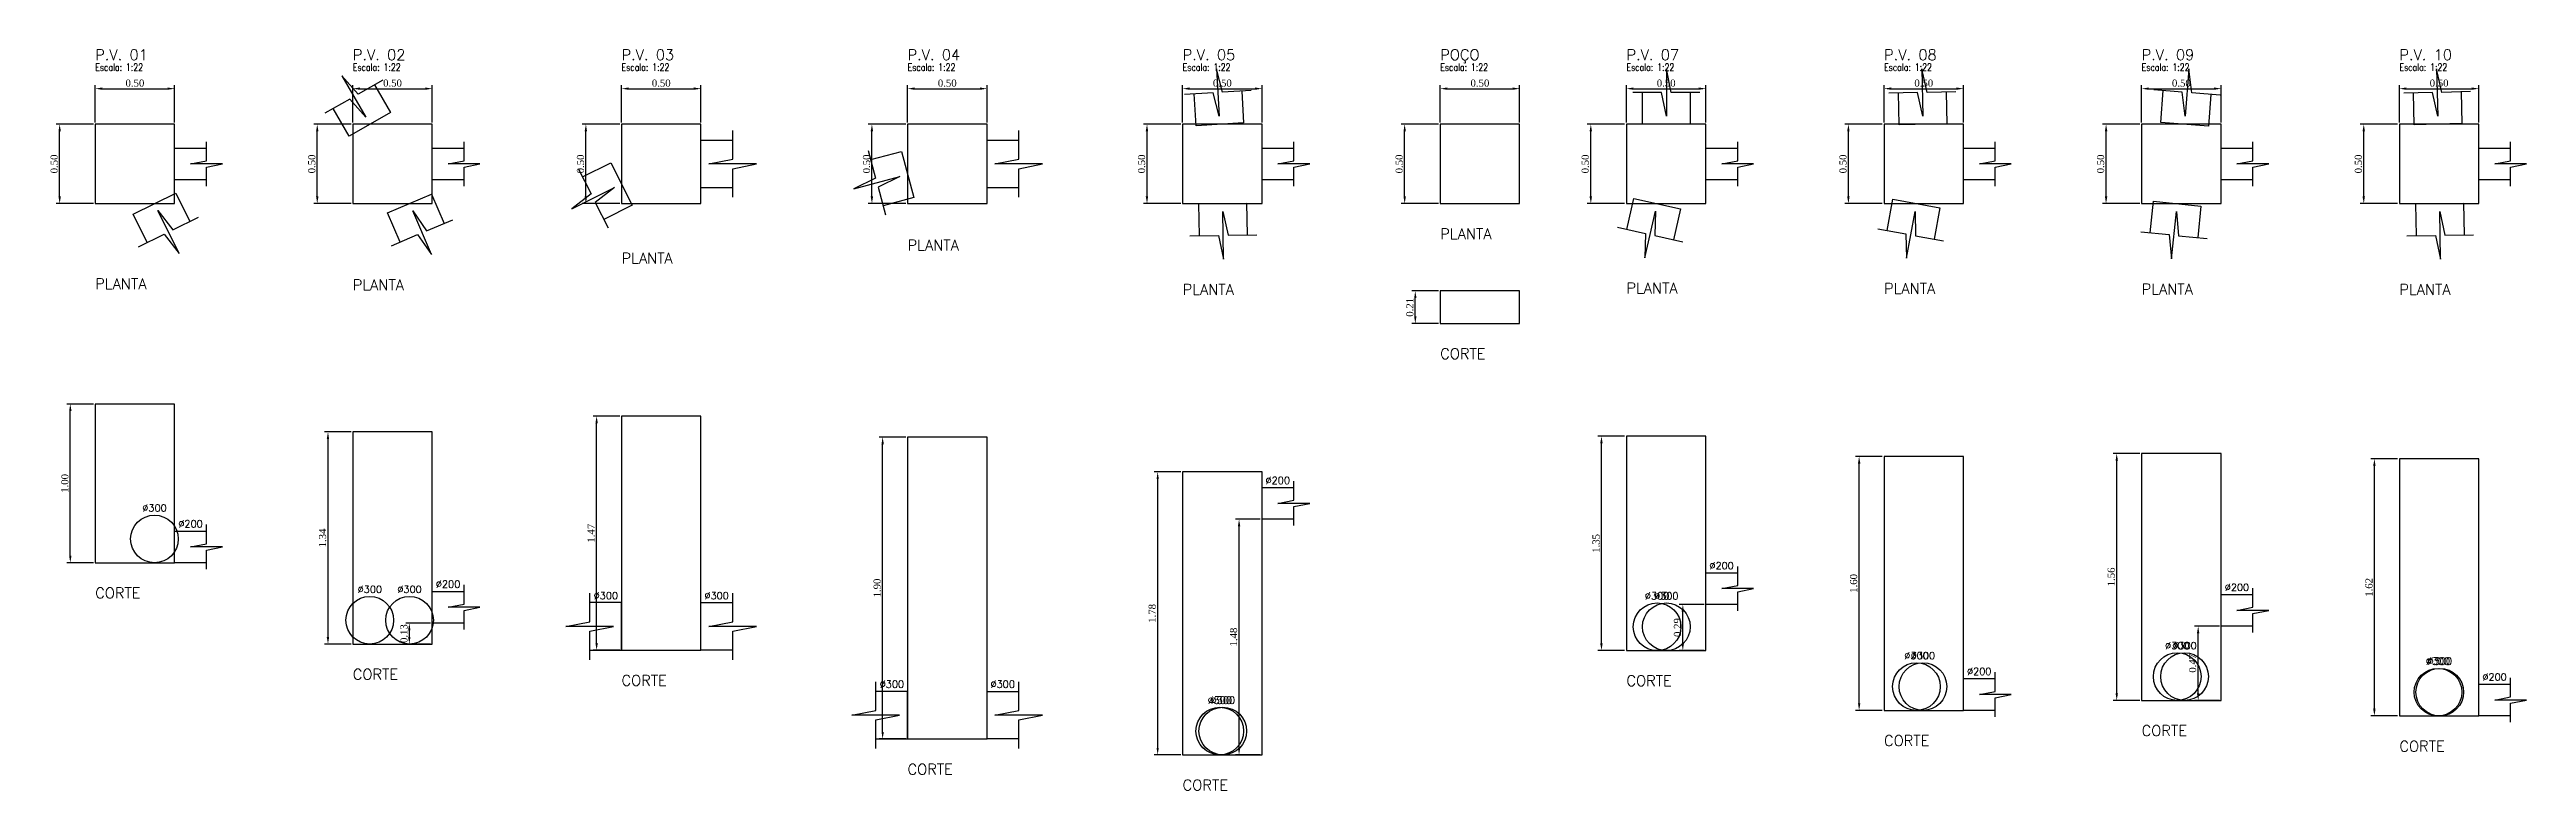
# Model space of a CAD drawing. Extents: x -44 to 14114764, y -20 to 289527804.
# Drawn here: x 359037.35 to 359052.94, y 7353496.41 to 7353501.08 of the extents above; entities that cross this region are included whole.
import ezdxf
from ezdxf.enums import TextEntityAlignment as Align

# ---------------------------------------------------------------- set-up
doc = ezdxf.new("R2010")
doc.units = 0
doc.header["$PDMODE"] = 3
doc.header["$PDSIZE"] = 0.1
for name, color, linetype in [('DETALHE_POCO_COT', 8, 'Continuous'), ('DETALHE_POCO_FOR', 7, 'Continuous'), ('DETALHE_POCO_TIT', 5, 'Continuous'), ('DETALHE_POCO_TUB', 4, 'Continuous'), ('DETALHE_POCO_TXT', 7, 'Continuous')]:
    doc.layers.add(name, color=color, linetype=linetype)
doc.styles.add('ROMANS', font='ROMANS.shx', dxfattribs={"height": 2})
doc.styles.get("Standard").update_dxf_attribs({"font": 'times.ttf'})
doc.dimstyles.new('ISO-25', dxfattribs={"dimtxt": 2.5, "dimasz": 2.5, "dimexe": 1.25, "dimexo": 0.625, "dimtad": 1, "dimtxsty": 'Standard', "dimcen": 2.5, "dimadec": 0, "dimazin": 0, "dimtfac": 1, "dimtmove": 0, "dimatfit": 3, "dimfxl": 1, "dimarcsym": 0})

msp = doc.modelspace()

# ---------------------------------------------------------------- texts
at = {"layer": 'DETALHE_POCO_TIT', "linetype": 'Continuous', "style": 'ROMANS'}
for s, p in [('P.V. 01', (359037.636, 7353501.013)), ('P.V. 02', (359039.257, 7353501.013)), ('P.V. 03', (359040.948, 7353501.013)), ('P.V. 04', (359042.748, 7353501.013)), ('P.V. 05', (359044.479, 7353501.013)), ('POÇO', (359046.1, 7353501.013)), ('P.V. 07', (359047.272, 7353501.013)), ('P.V. 08', (359048.893, 7353501.013)), ('P.V. 09', (359050.514, 7353501.013)), ('P.V. 10', (359052.136, 7353501.013)), ('PLANTA', (359046.1, 7353499.885)), ('PLANTA', (359040.948, 7353499.732)), ('PLANTA', (359042.748, 7353499.814)), ('PLANTA', (359037.636, 7353499.571)), ('PLANTA', (359039.257, 7353499.563)), ('PLANTA', (359044.479, 7353499.535)), ('PLANTA', (359047.272, 7353499.544)), ('PLANTA', (359048.893, 7353499.541)), ('PLANTA', (359050.514, 7353499.537)), ('PLANTA', (359052.136, 7353499.535)), ('CORTE', (359046.1, 7353499.13)), ('CORTE', (359037.636, 7353497.623)), ('CORTE', (359039.257, 7353497.111)), ('CORTE', (359040.948, 7353497.072)), ('CORTE', (359047.272, 7353497.07)), ('CORTE', (359050.514, 7353496.756)), ('CORTE', (359048.893, 7353496.693)), ('CORTE', (359052.136, 7353496.658)), ('CORTE', (359042.748, 7353496.513)), ('CORTE', (359044.479, 7353496.413))]:
    msp.add_text(s, height=0.0672, dxfattribs=at).set_placement(p)
at = {"layer": 'DETALHE_POCO_TXT', "linetype": 'Continuous', "style": 'ROMANS', "width": 0.8}
for p in [(359037.636, 7353500.946), (359039.257, 7353500.946), (359040.948, 7353500.946), (359042.748, 7353500.946), (359044.479, 7353500.946), (359046.1, 7353500.946), (359047.272, 7353500.946), (359048.893, 7353500.946), (359050.514, 7353500.946), (359052.136, 7353500.946)]:
    msp.add_text('Escala: 1:22', height=0.04481, dxfattribs=at).set_placement(p)
at = {"layer": 'DETALHE_POCO_TXT', "linetype": 'Continuous', "style": 'ROMANS'}
for s, p in [('%%C200', (359045.001, 7353498.343)), ('%%C200', (359038.159, 7353498.07)), ('%%C200', (359047.794, 7353497.806)), ('%%C200', (359039.78, 7353497.69)), ('%%C300', (359041.47, 7353497.618)), ('%%C200', (359051.037, 7353497.67)), ('%%C200', (359049.415, 7353497.14)), ('%%C200', (359052.658, 7353497.105)), ('%%C300', (359043.27, 7353497.06))]:
    msp.add_text(s, height=0.0448, dxfattribs=at).set_placement(p)
for p in [(359038.009, 7353498.17), (359039.364, 7353497.657), (359039.614, 7353497.657), (359047.465, 7353497.616), (359047.523, 7353497.616), (359050.738, 7353497.302), (359050.784, 7353497.302), (359049.097, 7353497.24), (359049.138, 7353497.24), (359052.379, 7353497.205), (359052.39, 7353497.205), (359044.713, 7353496.959), (359044.732, 7353496.959)]:
    msp.add_text('%%C300', height=0.0448, dxfattribs=at).set_placement(p, align=Align.CENTER)
for p in [(359040.926, 7353497.618), (359042.726, 7353497.06)]:
    msp.add_text('%%C300', height=0.0448, dxfattribs=at).set_placement(p, align=Align.RIGHT)

# ---------------------------------------------------------------- blocks, each defined once
blk = doc.blocks.new('*D15')
at = {"layer": 'Defpoints', "color": 0, "transparency": 16777216}
for p in [(359038.136, 7353500.833), (359037.636, 7353500.609), (359038.136, 7353500.609)]:
    blk.add_point(p, dxfattribs=at)
at = {"layer": 'DETALHE_POCO_COT', "color": 0, "lineweight": -2, "transparency": 16777216}
for p, q in [((359037.636, 7353500.621), (359037.636, 7353500.856)), ((359037.681, 7353500.833), (359038.091, 7353500.833)), ((359038.136, 7353500.621), (359038.136, 7353500.856))]:
    blk.add_line(p, q, dxfattribs=at)
at = {"layer": 'DETALHE_POCO_COT', "color": 0, "transparency": 16777216}
for points in [[(359037.681, 7353500.841), (359037.681, 7353500.826), (359037.636, 7353500.833)], [(359038.091, 7353500.841), (359038.091, 7353500.826), (359038.136, 7353500.833)]]:
    blk.add_solid(points, dxfattribs=at)
at = {"layer": 'DETALHE_POCO_COT', "color": 0, "transparency": 16777216, "insert": (359037.886, 7353500.868), "char_height": 0.0448, "attachment_point": 5}
blk.add_mtext('0.50', dxfattribs=at)
blk = doc.blocks.new('*D16')
at = {"layer": 'Defpoints', "color": 0, "transparency": 16777216}
for p in [(359037.412, 7353500.609), (359037.636, 7353500.609), (359037.636, 7353500.109)]:
    blk.add_point(p, dxfattribs=at)
at = {"layer": 'DETALHE_POCO_COT', "color": 0, "lineweight": -2, "transparency": 16777216}
for p, q in [((359037.625, 7353500.609), (359037.39, 7353500.609)), ((359037.412, 7353500.154), (359037.412, 7353500.565)), ((359037.625, 7353500.109), (359037.39, 7353500.109))]:
    blk.add_line(p, q, dxfattribs=at)
at = {"layer": 'DETALHE_POCO_COT', "color": 0, "transparency": 16777216}
for points in [[(359037.405, 7353500.565), (359037.42, 7353500.565), (359037.412, 7353500.609)], [(359037.405, 7353500.154), (359037.42, 7353500.154), (359037.412, 7353500.109)]]:
    blk.add_solid(points, dxfattribs=at)
at = {"layer": 'DETALHE_POCO_COT', "color": 0, "transparency": 16777216, "insert": (359037.378, 7353500.359), "char_height": 0.0448, "attachment_point": 5, "rotation": 90}
blk.add_mtext('0.50', dxfattribs=at)
blk = doc.blocks.new('*D17')
at = {"layer": 'Defpoints', "color": 0, "transparency": 16777216}
for p in [(359037.479, 7353498.847), (359037.636, 7353498.847), (359037.636, 7353497.847)]:
    blk.add_point(p, dxfattribs=at)
at = {"layer": 'DETALHE_POCO_COT', "color": 0, "lineweight": -2, "transparency": 16777216}
for p, q in [((359037.625, 7353498.847), (359037.457, 7353498.847)), ((359037.479, 7353497.892), (359037.479, 7353498.803)), ((359037.625, 7353497.847), (359037.457, 7353497.847))]:
    blk.add_line(p, q, dxfattribs=at)
at = {"layer": 'DETALHE_POCO_COT', "color": 0, "transparency": 16777216}
for points in [[(359037.472, 7353498.803), (359037.487, 7353498.803), (359037.479, 7353498.847)], [(359037.472, 7353497.892), (359037.487, 7353497.892), (359037.479, 7353497.847)]]:
    blk.add_solid(points, dxfattribs=at)
at = {"layer": 'DETALHE_POCO_COT', "color": 0, "transparency": 16777216, "insert": (359037.445, 7353498.347), "char_height": 0.0448, "attachment_point": 5, "rotation": 90}
blk.add_mtext('1.00', dxfattribs=at)
blk = doc.blocks.new('*D18')
at = {"layer": 'Defpoints', "color": 0, "transparency": 16777216}
for p in [(359039.757, 7353500.833), (359039.257, 7353500.609), (359039.757, 7353500.609)]:
    blk.add_point(p, dxfattribs=at)
at = {"layer": 'DETALHE_POCO_COT', "color": 0, "lineweight": -2, "transparency": 16777216}
for p, q in [((359039.257, 7353500.621), (359039.257, 7353500.856)), ((359039.302, 7353500.833), (359039.713, 7353500.833)), ((359039.757, 7353500.621), (359039.757, 7353500.856))]:
    blk.add_line(p, q, dxfattribs=at)
at = {"layer": 'DETALHE_POCO_COT', "color": 0, "transparency": 16777216}
for points in [[(359039.302, 7353500.841), (359039.302, 7353500.826), (359039.257, 7353500.833)], [(359039.713, 7353500.841), (359039.713, 7353500.826), (359039.757, 7353500.833)]]:
    blk.add_solid(points, dxfattribs=at)
at = {"layer": 'DETALHE_POCO_COT', "color": 0, "transparency": 16777216, "insert": (359039.507, 7353500.868), "char_height": 0.0448, "attachment_point": 5}
blk.add_mtext('0.50', dxfattribs=at)
blk = doc.blocks.new('*D19')
at = {"layer": 'Defpoints', "color": 0, "transparency": 16777216}
for p in [(359039.033, 7353500.609), (359039.257, 7353500.609), (359039.257, 7353500.109)]:
    blk.add_point(p, dxfattribs=at)
at = {"layer": 'DETALHE_POCO_COT', "color": 0, "lineweight": -2, "transparency": 16777216}
for p, q in [((359039.246, 7353500.609), (359039.011, 7353500.609)), ((359039.033, 7353500.154), (359039.033, 7353500.565)), ((359039.246, 7353500.109), (359039.011, 7353500.109))]:
    blk.add_line(p, q, dxfattribs=at)
at = {"layer": 'DETALHE_POCO_COT', "color": 0, "transparency": 16777216}
for points in [[(359039.026, 7353500.565), (359039.041, 7353500.565), (359039.033, 7353500.609)], [(359039.026, 7353500.154), (359039.041, 7353500.154), (359039.033, 7353500.109)]]:
    blk.add_solid(points, dxfattribs=at)
at = {"layer": 'DETALHE_POCO_COT', "color": 0, "transparency": 16777216, "insert": (359038.999, 7353500.359), "char_height": 0.0448, "attachment_point": 5, "rotation": 90}
blk.add_mtext('0.50', dxfattribs=at)
blk = doc.blocks.new('*D20')
at = {"layer": 'Defpoints', "color": 0, "transparency": 16777216}
for p in [(359039.101, 7353498.671), (359039.257, 7353498.671), (359039.257, 7353497.335)]:
    blk.add_point(p, dxfattribs=at)
at = {"layer": 'DETALHE_POCO_COT', "color": 0, "lineweight": -2, "transparency": 16777216}
for p, q in [((359039.246, 7353498.671), (359039.078, 7353498.671)), ((359039.101, 7353497.379), (359039.101, 7353498.626)), ((359039.246, 7353497.335), (359039.078, 7353497.335))]:
    blk.add_line(p, q, dxfattribs=at)
at = {"layer": 'DETALHE_POCO_COT', "color": 0, "transparency": 16777216}
for points in [[(359039.093, 7353498.626), (359039.108, 7353498.626), (359039.101, 7353498.671)], [(359039.093, 7353497.379), (359039.108, 7353497.379), (359039.101, 7353497.335)]]:
    blk.add_solid(points, dxfattribs=at)
at = {"layer": 'DETALHE_POCO_COT', "color": 0, "transparency": 16777216, "insert": (359039.067, 7353498.003), "char_height": 0.0448, "attachment_point": 5, "rotation": 90}
blk.add_mtext('1.34', dxfattribs=at)
blk = doc.blocks.new('*D21')
at = {"layer": 'Defpoints', "color": 0, "transparency": 16777216}
for p in [(359039.613, 7353497.467), (359039.757, 7353497.467), (359039.757, 7353497.335)]:
    blk.add_point(p, dxfattribs=at)
at = {"layer": 'DETALHE_POCO_COT', "color": 0, "lineweight": -2, "transparency": 16777216}
for p, q in [((359039.746, 7353497.467), (359039.59, 7353497.467)), ((359039.746, 7353497.335), (359039.59, 7353497.335)), ((359039.613, 7353497.379), (359039.613, 7353497.422))]:
    blk.add_line(p, q, dxfattribs=at)
at = {"layer": 'DETALHE_POCO_COT', "color": 0, "transparency": 16777216}
for points in [[(359039.605, 7353497.422), (359039.62, 7353497.422), (359039.613, 7353497.467)], [(359039.605, 7353497.379), (359039.62, 7353497.379), (359039.613, 7353497.335)]]:
    blk.add_solid(points, dxfattribs=at)
at = {"layer": 'DETALHE_POCO_COT', "color": 0, "transparency": 16777216, "insert": (359039.579, 7353497.401), "char_height": 0.0448, "attachment_point": 5, "rotation": 90}
blk.add_mtext('0.13', dxfattribs=at)
blk = doc.blocks.new('*D22')
at = {"layer": 'Defpoints', "color": 0, "transparency": 16777216}
for p in [(359041.448, 7353500.833), (359040.948, 7353500.609), (359041.448, 7353500.609)]:
    blk.add_point(p, dxfattribs=at)
at = {"layer": 'DETALHE_POCO_COT', "color": 0, "lineweight": -2, "transparency": 16777216}
for p, q in [((359040.948, 7353500.621), (359040.948, 7353500.856)), ((359040.993, 7353500.833), (359041.403, 7353500.833)), ((359041.448, 7353500.621), (359041.448, 7353500.856))]:
    blk.add_line(p, q, dxfattribs=at)
at = {"layer": 'DETALHE_POCO_COT', "color": 0, "transparency": 16777216}
for points in [[(359040.993, 7353500.841), (359040.993, 7353500.826), (359040.948, 7353500.833)], [(359041.403, 7353500.841), (359041.403, 7353500.826), (359041.448, 7353500.833)]]:
    blk.add_solid(points, dxfattribs=at)
at = {"layer": 'DETALHE_POCO_COT', "color": 0, "transparency": 16777216, "insert": (359041.198, 7353500.868), "char_height": 0.0448, "attachment_point": 5}
blk.add_mtext('0.50', dxfattribs=at)
blk = doc.blocks.new('*D23')
at = {"layer": 'Defpoints', "color": 0, "transparency": 16777216}
for p in [(359040.724, 7353500.609), (359040.948, 7353500.609), (359040.948, 7353500.109)]:
    blk.add_point(p, dxfattribs=at)
at = {"layer": 'DETALHE_POCO_COT', "color": 0, "lineweight": -2, "transparency": 16777216}
for p, q in [((359040.937, 7353500.609), (359040.701, 7353500.609)), ((359040.724, 7353500.154), (359040.724, 7353500.565)), ((359040.937, 7353500.109), (359040.701, 7353500.109))]:
    blk.add_line(p, q, dxfattribs=at)
at = {"layer": 'DETALHE_POCO_COT', "color": 0, "transparency": 16777216}
for points in [[(359040.716, 7353500.565), (359040.731, 7353500.565), (359040.724, 7353500.609)], [(359040.716, 7353500.154), (359040.731, 7353500.154), (359040.724, 7353500.109)]]:
    blk.add_solid(points, dxfattribs=at)
at = {"layer": 'DETALHE_POCO_COT', "color": 0, "transparency": 16777216, "insert": (359040.69, 7353500.359), "char_height": 0.0448, "attachment_point": 5, "rotation": 90}
blk.add_mtext('0.50', dxfattribs=at)
blk = doc.blocks.new('*D24')
at = {"layer": 'Defpoints', "color": 0, "transparency": 16777216}
for p in [(359040.791, 7353498.771), (359040.948, 7353498.771), (359040.948, 7353497.296)]:
    blk.add_point(p, dxfattribs=at)
at = {"layer": 'DETALHE_POCO_COT', "color": 0, "lineweight": -2, "transparency": 16777216}
for p, q in [((359040.937, 7353498.771), (359040.769, 7353498.771)), ((359040.791, 7353497.341), (359040.791, 7353498.726)), ((359040.937, 7353497.296), (359040.769, 7353497.296))]:
    blk.add_line(p, q, dxfattribs=at)
at = {"layer": 'DETALHE_POCO_COT', "color": 0, "transparency": 16777216}
for points in [[(359040.784, 7353498.726), (359040.799, 7353498.726), (359040.791, 7353498.771)], [(359040.784, 7353497.341), (359040.799, 7353497.341), (359040.791, 7353497.296)]]:
    blk.add_solid(points, dxfattribs=at)
at = {"layer": 'DETALHE_POCO_COT', "color": 0, "transparency": 16777216, "insert": (359040.757, 7353498.033), "char_height": 0.0448, "attachment_point": 5, "rotation": 90}
blk.add_mtext('1.47', dxfattribs=at)
blk = doc.blocks.new('*D25')
at = {"layer": 'Defpoints', "color": 0, "transparency": 16777216}
for p in [(359043.248, 7353500.833), (359042.748, 7353500.609), (359043.248, 7353500.609)]:
    blk.add_point(p, dxfattribs=at)
at = {"layer": 'DETALHE_POCO_COT', "color": 0, "lineweight": -2, "transparency": 16777216}
for p, q in [((359042.748, 7353500.621), (359042.748, 7353500.856)), ((359042.793, 7353500.833), (359043.203, 7353500.833)), ((359043.248, 7353500.621), (359043.248, 7353500.856))]:
    blk.add_line(p, q, dxfattribs=at)
at = {"layer": 'DETALHE_POCO_COT', "color": 0, "transparency": 16777216}
for points in [[(359042.793, 7353500.841), (359042.793, 7353500.826), (359042.748, 7353500.833)], [(359043.203, 7353500.841), (359043.203, 7353500.826), (359043.248, 7353500.833)]]:
    blk.add_solid(points, dxfattribs=at)
at = {"layer": 'DETALHE_POCO_COT', "color": 0, "transparency": 16777216, "insert": (359042.998, 7353500.868), "char_height": 0.0448, "attachment_point": 5}
blk.add_mtext('0.50', dxfattribs=at)
blk = doc.blocks.new('*D26')
at = {"layer": 'Defpoints', "color": 0, "transparency": 16777216}
for p in [(359042.524, 7353500.609), (359042.748, 7353500.609), (359042.748, 7353500.109)]:
    blk.add_point(p, dxfattribs=at)
at = {"layer": 'DETALHE_POCO_COT', "color": 0, "lineweight": -2, "transparency": 16777216}
for p, q in [((359042.737, 7353500.609), (359042.501, 7353500.609)), ((359042.524, 7353500.154), (359042.524, 7353500.565)), ((359042.737, 7353500.109), (359042.501, 7353500.109))]:
    blk.add_line(p, q, dxfattribs=at)
at = {"layer": 'DETALHE_POCO_COT', "color": 0, "transparency": 16777216}
for points in [[(359042.516, 7353500.565), (359042.531, 7353500.565), (359042.524, 7353500.609)], [(359042.516, 7353500.154), (359042.531, 7353500.154), (359042.524, 7353500.109)]]:
    blk.add_solid(points, dxfattribs=at)
at = {"layer": 'DETALHE_POCO_COT', "color": 0, "transparency": 16777216, "insert": (359042.49, 7353500.359), "char_height": 0.0448, "attachment_point": 5, "rotation": 90}
blk.add_mtext('0.50', dxfattribs=at)
blk = doc.blocks.new('*D27')
at = {"layer": 'Defpoints', "color": 0, "transparency": 16777216}
for p in [(359042.591, 7353498.639), (359042.748, 7353498.639), (359042.748, 7353496.737)]:
    blk.add_point(p, dxfattribs=at)
at = {"layer": 'DETALHE_POCO_COT', "color": 0, "lineweight": -2, "transparency": 16777216}
for p, q in [((359042.737, 7353498.639), (359042.569, 7353498.639)), ((359042.591, 7353496.782), (359042.591, 7353498.594)), ((359042.737, 7353496.737), (359042.569, 7353496.737))]:
    blk.add_line(p, q, dxfattribs=at)
at = {"layer": 'DETALHE_POCO_COT', "color": 0, "transparency": 16777216}
for points in [[(359042.584, 7353498.594), (359042.599, 7353498.594), (359042.591, 7353498.639)], [(359042.584, 7353496.782), (359042.599, 7353496.782), (359042.591, 7353496.737)]]:
    blk.add_solid(points, dxfattribs=at)
at = {"layer": 'DETALHE_POCO_COT', "color": 0, "transparency": 16777216, "insert": (359042.557, 7353497.688), "char_height": 0.0448, "attachment_point": 5, "rotation": 90}
blk.add_mtext('1.90', dxfattribs=at)
blk = doc.blocks.new('*D28')
at = {"layer": 'Defpoints', "color": 0, "transparency": 16777216}
for p in [(359044.979, 7353500.833), (359044.479, 7353500.609), (359044.979, 7353500.609)]:
    blk.add_point(p, dxfattribs=at)
at = {"layer": 'DETALHE_POCO_COT', "color": 0, "lineweight": -2, "transparency": 16777216}
for p, q in [((359044.479, 7353500.621), (359044.479, 7353500.856)), ((359044.524, 7353500.833), (359044.934, 7353500.833)), ((359044.979, 7353500.621), (359044.979, 7353500.856))]:
    blk.add_line(p, q, dxfattribs=at)
at = {"layer": 'DETALHE_POCO_COT', "color": 0, "transparency": 16777216}
for points in [[(359044.524, 7353500.841), (359044.524, 7353500.826), (359044.479, 7353500.833)], [(359044.934, 7353500.841), (359044.934, 7353500.826), (359044.979, 7353500.833)]]:
    blk.add_solid(points, dxfattribs=at)
at = {"layer": 'DETALHE_POCO_COT', "color": 0, "transparency": 16777216, "insert": (359044.729, 7353500.868), "char_height": 0.0448, "attachment_point": 5}
blk.add_mtext('0.50', dxfattribs=at)
blk = doc.blocks.new('*D29')
at = {"layer": 'Defpoints', "color": 0, "transparency": 16777216}
for p in [(359044.255, 7353500.609), (359044.479, 7353500.609), (359044.479, 7353500.109)]:
    blk.add_point(p, dxfattribs=at)
at = {"layer": 'DETALHE_POCO_COT', "color": 0, "lineweight": -2, "transparency": 16777216}
for p, q in [((359044.468, 7353500.609), (359044.232, 7353500.609)), ((359044.255, 7353500.154), (359044.255, 7353500.565)), ((359044.468, 7353500.109), (359044.232, 7353500.109))]:
    blk.add_line(p, q, dxfattribs=at)
at = {"layer": 'DETALHE_POCO_COT', "color": 0, "transparency": 16777216}
for points in [[(359044.247, 7353500.565), (359044.262, 7353500.565), (359044.255, 7353500.609)], [(359044.247, 7353500.154), (359044.262, 7353500.154), (359044.255, 7353500.109)]]:
    blk.add_solid(points, dxfattribs=at)
at = {"layer": 'DETALHE_POCO_COT', "color": 0, "transparency": 16777216, "insert": (359044.221, 7353500.359), "char_height": 0.0448, "attachment_point": 5, "rotation": 90}
blk.add_mtext('0.50', dxfattribs=at)
blk = doc.blocks.new('*D30')
at = {"layer": 'Defpoints', "color": 0, "transparency": 16777216}
for p in [(359044.322, 7353498.42), (359044.479, 7353498.42), (359044.479, 7353496.637)]:
    blk.add_point(p, dxfattribs=at)
at = {"layer": 'DETALHE_POCO_COT', "color": 0, "lineweight": -2, "transparency": 16777216}
for p, q in [((359044.468, 7353498.42), (359044.3, 7353498.42)), ((359044.322, 7353496.681), (359044.322, 7353498.375)), ((359044.468, 7353496.637), (359044.3, 7353496.637))]:
    blk.add_line(p, q, dxfattribs=at)
at = {"layer": 'DETALHE_POCO_COT', "color": 0, "transparency": 16777216}
for points in [[(359044.315, 7353498.375), (359044.329, 7353498.375), (359044.322, 7353498.42)], [(359044.315, 7353496.681), (359044.329, 7353496.681), (359044.322, 7353496.637)]]:
    blk.add_solid(points, dxfattribs=at)
at = {"layer": 'DETALHE_POCO_COT', "color": 0, "transparency": 16777216, "insert": (359044.288, 7353497.528), "char_height": 0.0448, "attachment_point": 5, "rotation": 90}
blk.add_mtext('1.78', dxfattribs=at)
blk = doc.blocks.new('*D31')
at = {"layer": 'Defpoints', "color": 0, "transparency": 16777216}
for p in [(359044.834, 7353498.121), (359044.979, 7353498.121), (359044.979, 7353496.637)]:
    blk.add_point(p, dxfattribs=at)
at = {"layer": 'DETALHE_POCO_COT', "color": 0, "lineweight": -2, "transparency": 16777216}
for p, q in [((359044.968, 7353498.121), (359044.812, 7353498.121)), ((359044.834, 7353496.681), (359044.834, 7353498.076)), ((359044.968, 7353496.637), (359044.812, 7353496.637))]:
    blk.add_line(p, q, dxfattribs=at)
at = {"layer": 'DETALHE_POCO_COT', "color": 0, "transparency": 16777216}
for points in [[(359044.827, 7353498.076), (359044.842, 7353498.076), (359044.834, 7353498.121)], [(359044.827, 7353496.681), (359044.842, 7353496.681), (359044.834, 7353496.637)]]:
    blk.add_solid(points, dxfattribs=at)
at = {"layer": 'DETALHE_POCO_COT', "color": 0, "transparency": 16777216, "insert": (359044.8, 7353497.379), "char_height": 0.0448, "attachment_point": 5, "rotation": 90}
blk.add_mtext('1.48', dxfattribs=at)
blk = doc.blocks.new('*D32')
at = {"layer": 'Defpoints', "color": 0, "transparency": 16777216}
for p in [(359046.6, 7353500.833), (359046.1, 7353500.609), (359046.6, 7353500.609)]:
    blk.add_point(p, dxfattribs=at)
at = {"layer": 'DETALHE_POCO_COT', "color": 0, "lineweight": -2, "transparency": 16777216}
for p, q in [((359046.1, 7353500.621), (359046.1, 7353500.856)), ((359046.145, 7353500.833), (359046.555, 7353500.833)), ((359046.6, 7353500.621), (359046.6, 7353500.856))]:
    blk.add_line(p, q, dxfattribs=at)
at = {"layer": 'DETALHE_POCO_COT', "color": 0, "transparency": 16777216}
for points in [[(359046.145, 7353500.841), (359046.145, 7353500.826), (359046.1, 7353500.833)], [(359046.555, 7353500.841), (359046.555, 7353500.826), (359046.6, 7353500.833)]]:
    blk.add_solid(points, dxfattribs=at)
at = {"layer": 'DETALHE_POCO_COT', "color": 0, "transparency": 16777216, "insert": (359046.35, 7353500.868), "char_height": 0.0448, "attachment_point": 5}
blk.add_mtext('0.50', dxfattribs=at)
blk = doc.blocks.new('*D33')
at = {"layer": 'Defpoints', "color": 0, "transparency": 16777216}
for p in [(359045.876, 7353500.609), (359046.1, 7353500.609), (359046.1, 7353500.109)]:
    blk.add_point(p, dxfattribs=at)
at = {"layer": 'DETALHE_POCO_COT', "color": 0, "lineweight": -2, "transparency": 16777216}
for p, q in [((359046.089, 7353500.609), (359045.854, 7353500.609)), ((359045.876, 7353500.154), (359045.876, 7353500.565)), ((359046.089, 7353500.109), (359045.854, 7353500.109))]:
    blk.add_line(p, q, dxfattribs=at)
at = {"layer": 'DETALHE_POCO_COT', "color": 0, "transparency": 16777216}
for points in [[(359045.869, 7353500.565), (359045.884, 7353500.565), (359045.876, 7353500.609)], [(359045.869, 7353500.154), (359045.884, 7353500.154), (359045.876, 7353500.109)]]:
    blk.add_solid(points, dxfattribs=at)
at = {"layer": 'DETALHE_POCO_COT', "color": 0, "transparency": 16777216, "insert": (359045.842, 7353500.359), "char_height": 0.0448, "attachment_point": 5, "rotation": 90}
blk.add_mtext('0.50', dxfattribs=at)
blk = doc.blocks.new('*D34')
at = {"layer": 'Defpoints', "color": 0, "transparency": 16777216}
for p in [(359045.943, 7353499.559), (359046.1, 7353499.559), (359046.1, 7353499.354)]:
    blk.add_point(p, dxfattribs=at)
at = {"layer": 'DETALHE_POCO_COT', "color": 0, "lineweight": -2, "transparency": 16777216}
for p, q in [((359046.089, 7353499.559), (359045.921, 7353499.559)), ((359045.943, 7353499.399), (359045.943, 7353499.514)), ((359046.089, 7353499.354), (359045.921, 7353499.354))]:
    blk.add_line(p, q, dxfattribs=at)
at = {"layer": 'DETALHE_POCO_COT', "color": 0, "transparency": 16777216}
for points in [[(359045.936, 7353499.514), (359045.951, 7353499.514), (359045.943, 7353499.559)], [(359045.936, 7353499.399), (359045.951, 7353499.399), (359045.943, 7353499.354)]]:
    blk.add_solid(points, dxfattribs=at)
at = {"layer": 'DETALHE_POCO_COT', "color": 0, "transparency": 16777216, "insert": (359045.909, 7353499.456), "char_height": 0.0448, "attachment_point": 5, "rotation": 90}
blk.add_mtext('0.21', dxfattribs=at)
blk = doc.blocks.new('*D35')
at = {"layer": 'Defpoints', "color": 0, "transparency": 16777216}
for p in [(359047.772, 7353500.833), (359047.272, 7353500.609), (359047.772, 7353500.609)]:
    blk.add_point(p, dxfattribs=at)
at = {"layer": 'DETALHE_POCO_COT', "color": 0, "lineweight": -2, "transparency": 16777216}
for p, q in [((359047.272, 7353500.621), (359047.272, 7353500.856)), ((359047.316, 7353500.833), (359047.727, 7353500.833)), ((359047.772, 7353500.621), (359047.772, 7353500.856))]:
    blk.add_line(p, q, dxfattribs=at)
at = {"layer": 'DETALHE_POCO_COT', "color": 0, "transparency": 16777216}
for points in [[(359047.316, 7353500.841), (359047.316, 7353500.826), (359047.272, 7353500.833)], [(359047.727, 7353500.841), (359047.727, 7353500.826), (359047.772, 7353500.833)]]:
    blk.add_solid(points, dxfattribs=at)
at = {"layer": 'DETALHE_POCO_COT', "color": 0, "transparency": 16777216, "insert": (359047.522, 7353500.868), "char_height": 0.0448, "attachment_point": 5}
blk.add_mtext('0.50', dxfattribs=at)
blk = doc.blocks.new('*D36')
at = {"layer": 'Defpoints', "color": 0, "transparency": 16777216}
for p in [(359047.048, 7353500.609), (359047.272, 7353500.609), (359047.272, 7353500.109)]:
    blk.add_point(p, dxfattribs=at)
at = {"layer": 'DETALHE_POCO_COT', "color": 0, "lineweight": -2, "transparency": 16777216}
for p, q in [((359047.26, 7353500.609), (359047.025, 7353500.609)), ((359047.048, 7353500.154), (359047.048, 7353500.565)), ((359047.26, 7353500.109), (359047.025, 7353500.109))]:
    blk.add_line(p, q, dxfattribs=at)
at = {"layer": 'DETALHE_POCO_COT', "color": 0, "transparency": 16777216}
for points in [[(359047.04, 7353500.565), (359047.055, 7353500.565), (359047.048, 7353500.609)], [(359047.04, 7353500.154), (359047.055, 7353500.154), (359047.048, 7353500.109)]]:
    blk.add_solid(points, dxfattribs=at)
at = {"layer": 'DETALHE_POCO_COT', "color": 0, "transparency": 16777216, "insert": (359047.013, 7353500.359), "char_height": 0.0448, "attachment_point": 5, "rotation": 90}
blk.add_mtext('0.50', dxfattribs=at)
blk = doc.blocks.new('*D37')
at = {"layer": 'Defpoints', "color": 0, "transparency": 16777216}
for p in [(359047.115, 7353498.645), (359047.272, 7353498.645), (359047.272, 7353497.294)]:
    blk.add_point(p, dxfattribs=at)
at = {"layer": 'DETALHE_POCO_COT', "color": 0, "lineweight": -2, "transparency": 16777216}
for p, q in [((359047.26, 7353498.645), (359047.092, 7353498.645)), ((359047.115, 7353497.339), (359047.115, 7353498.6)), ((359047.26, 7353497.294), (359047.092, 7353497.294))]:
    blk.add_line(p, q, dxfattribs=at)
at = {"layer": 'DETALHE_POCO_COT', "color": 0, "transparency": 16777216}
for points in [[(359047.107, 7353498.6), (359047.122, 7353498.6), (359047.115, 7353498.645)], [(359047.107, 7353497.339), (359047.122, 7353497.339), (359047.115, 7353497.294)]]:
    blk.add_solid(points, dxfattribs=at)
at = {"layer": 'DETALHE_POCO_COT', "color": 0, "transparency": 16777216, "insert": (359047.081, 7353497.969), "char_height": 0.0448, "attachment_point": 5, "rotation": 90}
blk.add_mtext('1.35', dxfattribs=at)
blk = doc.blocks.new('*D38')
at = {"layer": 'Defpoints', "color": 0, "transparency": 16777216}
for p in [(359047.627, 7353497.584), (359047.772, 7353497.584), (359047.772, 7353497.294)]:
    blk.add_point(p, dxfattribs=at)
at = {"layer": 'DETALHE_POCO_COT', "color": 0, "lineweight": -2, "transparency": 16777216}
for p, q in [((359047.76, 7353497.584), (359047.604, 7353497.584)), ((359047.627, 7353497.339), (359047.627, 7353497.539)), ((359047.76, 7353497.294), (359047.604, 7353497.294))]:
    blk.add_line(p, q, dxfattribs=at)
at = {"layer": 'DETALHE_POCO_COT', "color": 0, "transparency": 16777216}
for points in [[(359047.619, 7353497.539), (359047.634, 7353497.539), (359047.627, 7353497.584)], [(359047.619, 7353497.339), (359047.634, 7353497.339), (359047.627, 7353497.294)]]:
    blk.add_solid(points, dxfattribs=at)
at = {"layer": 'DETALHE_POCO_COT', "color": 0, "transparency": 16777216, "insert": (359047.593, 7353497.439), "char_height": 0.0448, "attachment_point": 5, "rotation": 90}
blk.add_mtext('0.29', dxfattribs=at)
blk = doc.blocks.new('*D39')
at = {"layer": 'Defpoints', "color": 0, "transparency": 16777216}
for p in [(359049.393, 7353500.833), (359048.893, 7353500.609), (359049.393, 7353500.609)]:
    blk.add_point(p, dxfattribs=at)
at = {"layer": 'DETALHE_POCO_COT', "color": 0, "lineweight": -2, "transparency": 16777216}
for p, q in [((359048.893, 7353500.621), (359048.893, 7353500.856)), ((359048.938, 7353500.833), (359049.348, 7353500.833)), ((359049.393, 7353500.621), (359049.393, 7353500.856))]:
    blk.add_line(p, q, dxfattribs=at)
at = {"layer": 'DETALHE_POCO_COT', "color": 0, "transparency": 16777216}
for points in [[(359048.938, 7353500.841), (359048.938, 7353500.826), (359048.893, 7353500.833)], [(359049.348, 7353500.841), (359049.348, 7353500.826), (359049.393, 7353500.833)]]:
    blk.add_solid(points, dxfattribs=at)
at = {"layer": 'DETALHE_POCO_COT', "color": 0, "transparency": 16777216, "insert": (359049.143, 7353500.868), "char_height": 0.0448, "attachment_point": 5}
blk.add_mtext('0.50', dxfattribs=at)
blk = doc.blocks.new('*D40')
at = {"layer": 'Defpoints', "color": 0, "transparency": 16777216}
for p in [(359048.669, 7353500.609), (359048.893, 7353500.609), (359048.893, 7353500.109)]:
    blk.add_point(p, dxfattribs=at)
at = {"layer": 'DETALHE_POCO_COT', "color": 0, "lineweight": -2, "transparency": 16777216}
for p, q in [((359048.882, 7353500.609), (359048.646, 7353500.609)), ((359048.669, 7353500.154), (359048.669, 7353500.565)), ((359048.882, 7353500.109), (359048.646, 7353500.109))]:
    blk.add_line(p, q, dxfattribs=at)
at = {"layer": 'DETALHE_POCO_COT', "color": 0, "transparency": 16777216}
for points in [[(359048.661, 7353500.565), (359048.676, 7353500.565), (359048.669, 7353500.609)], [(359048.661, 7353500.154), (359048.676, 7353500.154), (359048.669, 7353500.109)]]:
    blk.add_solid(points, dxfattribs=at)
at = {"layer": 'DETALHE_POCO_COT', "color": 0, "transparency": 16777216, "insert": (359048.635, 7353500.359), "char_height": 0.0448, "attachment_point": 5, "rotation": 90}
blk.add_mtext('0.50', dxfattribs=at)
blk = doc.blocks.new('*D41')
at = {"layer": 'Defpoints', "color": 0, "transparency": 16777216}
for p in [(359048.736, 7353498.517), (359048.893, 7353498.517), (359048.893, 7353496.917)]:
    blk.add_point(p, dxfattribs=at)
at = {"layer": 'DETALHE_POCO_COT', "color": 0, "lineweight": -2, "transparency": 16777216}
for p, q in [((359048.882, 7353498.517), (359048.714, 7353498.517)), ((359048.736, 7353496.962), (359048.736, 7353498.472)), ((359048.882, 7353496.917), (359048.714, 7353496.917))]:
    blk.add_line(p, q, dxfattribs=at)
at = {"layer": 'DETALHE_POCO_COT', "color": 0, "transparency": 16777216}
for points in [[(359048.729, 7353498.472), (359048.744, 7353498.472), (359048.736, 7353498.517)], [(359048.729, 7353496.962), (359048.744, 7353496.962), (359048.736, 7353496.917)]]:
    blk.add_solid(points, dxfattribs=at)
at = {"layer": 'DETALHE_POCO_COT', "color": 0, "transparency": 16777216, "insert": (359048.702, 7353497.717), "char_height": 0.0448, "attachment_point": 5, "rotation": 90}
blk.add_mtext('1.60', dxfattribs=at)
blk = doc.blocks.new('*D42')
at = {"layer": 'Defpoints', "color": 0, "transparency": 16777216}
for p in [(359051.014, 7353500.833), (359050.514, 7353500.609), (359051.014, 7353500.609)]:
    blk.add_point(p, dxfattribs=at)
at = {"layer": 'DETALHE_POCO_COT', "color": 0, "lineweight": -2, "transparency": 16777216}
for p, q in [((359050.514, 7353500.621), (359050.514, 7353500.856)), ((359050.559, 7353500.833), (359050.97, 7353500.833)), ((359051.014, 7353500.621), (359051.014, 7353500.856))]:
    blk.add_line(p, q, dxfattribs=at)
at = {"layer": 'DETALHE_POCO_COT', "color": 0, "transparency": 16777216}
for points in [[(359050.559, 7353500.841), (359050.559, 7353500.826), (359050.514, 7353500.833)], [(359050.97, 7353500.841), (359050.97, 7353500.826), (359051.014, 7353500.833)]]:
    blk.add_solid(points, dxfattribs=at)
at = {"layer": 'DETALHE_POCO_COT', "color": 0, "transparency": 16777216, "insert": (359050.764, 7353500.868), "char_height": 0.0448, "attachment_point": 5}
blk.add_mtext('0.50', dxfattribs=at)
blk = doc.blocks.new('*D43')
at = {"layer": 'Defpoints', "color": 0, "transparency": 16777216}
for p in [(359050.29, 7353500.609), (359050.514, 7353500.609), (359050.514, 7353500.109)]:
    blk.add_point(p, dxfattribs=at)
at = {"layer": 'DETALHE_POCO_COT', "color": 0, "lineweight": -2, "transparency": 16777216}
for p, q in [((359050.503, 7353500.609), (359050.268, 7353500.609)), ((359050.29, 7353500.154), (359050.29, 7353500.565)), ((359050.503, 7353500.109), (359050.268, 7353500.109))]:
    blk.add_line(p, q, dxfattribs=at)
at = {"layer": 'DETALHE_POCO_COT', "color": 0, "transparency": 16777216}
for points in [[(359050.283, 7353500.565), (359050.298, 7353500.565), (359050.29, 7353500.609)], [(359050.283, 7353500.154), (359050.298, 7353500.154), (359050.29, 7353500.109)]]:
    blk.add_solid(points, dxfattribs=at)
at = {"layer": 'DETALHE_POCO_COT', "color": 0, "transparency": 16777216, "insert": (359050.256, 7353500.359), "char_height": 0.0448, "attachment_point": 5, "rotation": 90}
blk.add_mtext('0.50', dxfattribs=at)
blk = doc.blocks.new('*D44')
at = {"layer": 'Defpoints', "color": 0, "transparency": 16777216}
for p in [(359050.357, 7353498.535), (359050.514, 7353498.535), (359050.514, 7353496.98)]:
    blk.add_point(p, dxfattribs=at)
at = {"layer": 'DETALHE_POCO_COT', "color": 0, "lineweight": -2, "transparency": 16777216}
for p, q in [((359050.503, 7353498.535), (359050.335, 7353498.535)), ((359050.357, 7353497.025), (359050.357, 7353498.491)), ((359050.503, 7353496.98), (359050.335, 7353496.98))]:
    blk.add_line(p, q, dxfattribs=at)
at = {"layer": 'DETALHE_POCO_COT', "color": 0, "transparency": 16777216}
for points in [[(359050.35, 7353498.491), (359050.365, 7353498.491), (359050.357, 7353498.535)], [(359050.35, 7353497.025), (359050.365, 7353497.025), (359050.357, 7353496.98)]]:
    blk.add_solid(points, dxfattribs=at)
at = {"layer": 'DETALHE_POCO_COT', "color": 0, "transparency": 16777216, "insert": (359050.323, 7353497.758), "char_height": 0.0448, "attachment_point": 5, "rotation": 90}
blk.add_mtext('1.56', dxfattribs=at)
blk = doc.blocks.new('*D45')
at = {"layer": 'Defpoints', "color": 0, "transparency": 16777216}
for p in [(359050.87, 7353497.447), (359051.014, 7353497.447), (359051.014, 7353496.98)]:
    blk.add_point(p, dxfattribs=at)
at = {"layer": 'DETALHE_POCO_COT', "color": 0, "lineweight": -2, "transparency": 16777216}
for p, q in [((359051.003, 7353497.447), (359050.847, 7353497.447)), ((359050.87, 7353497.025), (359050.87, 7353497.403)), ((359051.003, 7353496.98), (359050.847, 7353496.98))]:
    blk.add_line(p, q, dxfattribs=at)
at = {"layer": 'DETALHE_POCO_COT', "color": 0, "transparency": 16777216}
for points in [[(359050.862, 7353497.403), (359050.877, 7353497.403), (359050.87, 7353497.447)], [(359050.862, 7353497.025), (359050.877, 7353497.025), (359050.87, 7353496.98)]]:
    blk.add_solid(points, dxfattribs=at)
at = {"layer": 'DETALHE_POCO_COT', "color": 0, "transparency": 16777216, "insert": (359050.835, 7353497.214), "char_height": 0.0448, "attachment_point": 5, "rotation": 90}
blk.add_mtext('0.47', dxfattribs=at)
blk = doc.blocks.new('*D46')
at = {"layer": 'Defpoints', "color": 0, "transparency": 16777216}
for p in [(359052.636, 7353500.833), (359052.136, 7353500.609), (359052.636, 7353500.609)]:
    blk.add_point(p, dxfattribs=at)
at = {"layer": 'DETALHE_POCO_COT', "color": 0, "lineweight": -2, "transparency": 16777216}
for p, q in [((359052.136, 7353500.621), (359052.136, 7353500.856)), ((359052.18, 7353500.833), (359052.591, 7353500.833)), ((359052.636, 7353500.621), (359052.636, 7353500.856))]:
    blk.add_line(p, q, dxfattribs=at)
at = {"layer": 'DETALHE_POCO_COT', "color": 0, "transparency": 16777216}
for points in [[(359052.18, 7353500.841), (359052.18, 7353500.826), (359052.136, 7353500.833)], [(359052.591, 7353500.841), (359052.591, 7353500.826), (359052.636, 7353500.833)]]:
    blk.add_solid(points, dxfattribs=at)
at = {"layer": 'DETALHE_POCO_COT', "color": 0, "transparency": 16777216, "insert": (359052.386, 7353500.868), "char_height": 0.0448, "attachment_point": 5}
blk.add_mtext('0.50', dxfattribs=at)
blk = doc.blocks.new('*D47')
at = {"layer": 'Defpoints', "color": 0, "transparency": 16777216}
for p in [(359051.912, 7353500.609), (359052.136, 7353500.609), (359052.136, 7353500.109)]:
    blk.add_point(p, dxfattribs=at)
at = {"layer": 'DETALHE_POCO_COT', "color": 0, "lineweight": -2, "transparency": 16777216}
for p, q in [((359052.124, 7353500.609), (359051.889, 7353500.609)), ((359051.912, 7353500.154), (359051.912, 7353500.565)), ((359052.124, 7353500.109), (359051.889, 7353500.109))]:
    blk.add_line(p, q, dxfattribs=at)
at = {"layer": 'DETALHE_POCO_COT', "color": 0, "transparency": 16777216}
for points in [[(359051.904, 7353500.565), (359051.919, 7353500.565), (359051.912, 7353500.609)], [(359051.904, 7353500.154), (359051.919, 7353500.154), (359051.912, 7353500.109)]]:
    blk.add_solid(points, dxfattribs=at)
at = {"layer": 'DETALHE_POCO_COT', "color": 0, "transparency": 16777216, "insert": (359051.878, 7353500.359), "char_height": 0.0448, "attachment_point": 5, "rotation": 90}
blk.add_mtext('0.50', dxfattribs=at)
blk = doc.blocks.new('*D48')
at = {"layer": 'Defpoints', "color": 0, "transparency": 16777216}
for p in [(359051.979, 7353498.502), (359052.136, 7353498.502), (359052.136, 7353496.882)]:
    blk.add_point(p, dxfattribs=at)
at = {"layer": 'DETALHE_POCO_COT', "color": 0, "lineweight": -2, "transparency": 16777216}
for p, q in [((359052.124, 7353498.502), (359051.956, 7353498.502)), ((359051.979, 7353496.927), (359051.979, 7353498.457)), ((359052.124, 7353496.882), (359051.956, 7353496.882))]:
    blk.add_line(p, q, dxfattribs=at)
at = {"layer": 'DETALHE_POCO_COT', "color": 0, "transparency": 16777216}
for points in [[(359051.971, 7353498.457), (359051.986, 7353498.457), (359051.979, 7353498.502)], [(359051.971, 7353496.927), (359051.986, 7353496.927), (359051.979, 7353496.882)]]:
    blk.add_solid(points, dxfattribs=at)
at = {"layer": 'DETALHE_POCO_COT', "color": 0, "transparency": 16777216, "insert": (359051.945, 7353497.692), "char_height": 0.0448, "attachment_point": 5, "rotation": 90}
blk.add_mtext('1.62', dxfattribs=at)

# ---------------------------------------------------------------- dimensions: what is measured, and where the dimension line sits
at = {"layer": 'DETALHE_POCO_COT'}
for base, p1, p2, picture, middle in [((359038.136, 7353500.833), (359037.636, 7353500.609), (359038.136, 7353500.609), '*D15', (359037.886, 7353500.868)), ((359039.757, 7353500.833), (359039.257, 7353500.609), (359039.757, 7353500.609), '*D18', (359039.507, 7353500.868)), ((359041.448, 7353500.833), (359040.948, 7353500.609), (359041.448, 7353500.609), '*D22', (359041.198, 7353500.868)), ((359043.248, 7353500.833), (359042.748, 7353500.609), (359043.248, 7353500.609), '*D25', (359042.998, 7353500.868)), ((359044.979, 7353500.833), (359044.479, 7353500.609), (359044.979, 7353500.609), '*D28', (359044.729, 7353500.868)), ((359046.6, 7353500.833), (359046.1, 7353500.609), (359046.6, 7353500.609), '*D32', (359046.35, 7353500.868)), ((359047.772, 7353500.833), (359047.272, 7353500.609), (359047.772, 7353500.609), '*D35', (359047.522, 7353500.868)), ((359049.393, 7353500.833), (359048.893, 7353500.609), (359049.393, 7353500.609), '*D39', (359049.143, 7353500.868)), ((359051.014, 7353500.833), (359050.514, 7353500.609), (359051.014, 7353500.609), '*D42', (359050.764, 7353500.868)), ((359052.636, 7353500.833), (359052.136, 7353500.609), (359052.636, 7353500.609), '*D46', (359052.386, 7353500.868))]:
    dim = msp.add_linear_dim(base=base, p1=p1, p2=p2, text='0.50', dimstyle='ISO-25', override={"dimscale": 0.017923, "dimzin": 0}, dxfattribs=at)
    dim.commit()
    dim.dimension.update_dxf_attribs({"geometry": picture, "text_midpoint": middle})
for base, p1, p2, text, picture, middle in [((359037.412, 7353500.609), (359037.636, 7353500.109), (359037.636, 7353500.609), '0.50', '*D16', (359037.378, 7353500.359)), ((359039.033, 7353500.609), (359039.257, 7353500.109), (359039.257, 7353500.609), '0.50', '*D19', (359038.999, 7353500.359)), ((359040.724, 7353500.609), (359040.948, 7353500.109), (359040.948, 7353500.609), '0.50', '*D23', (359040.69, 7353500.359)), ((359042.524, 7353500.609), (359042.748, 7353500.109), (359042.748, 7353500.609), '0.50', '*D26', (359042.49, 7353500.359)), ((359044.255, 7353500.609), (359044.479, 7353500.109), (359044.479, 7353500.609), '0.50', '*D29', (359044.221, 7353500.359)), ((359045.876, 7353500.609), (359046.1, 7353500.109), (359046.1, 7353500.609), '0.50', '*D33', (359045.842, 7353500.359)), ((359047.048, 7353500.609), (359047.272, 7353500.109), (359047.272, 7353500.609), '0.50', '*D36', (359047.013, 7353500.359)), ((359048.669, 7353500.609), (359048.893, 7353500.109), (359048.893, 7353500.609), '0.50', '*D40', (359048.635, 7353500.359)), ((359050.29, 7353500.609), (359050.514, 7353500.109), (359050.514, 7353500.609), '0.50', '*D43', (359050.256, 7353500.359)), ((359051.912, 7353500.609), (359052.136, 7353500.109), (359052.136, 7353500.609), '0.50', '*D47', (359051.878, 7353500.359)), ((359045.943, 7353499.559), (359046.1, 7353499.354), (359046.1, 7353499.559), '0.21', '*D34', (359045.909, 7353499.456)), ((359037.479, 7353498.847), (359037.636, 7353497.847), (359037.636, 7353498.847), '1.00', '*D17', (359037.445, 7353498.347)), ((359040.791, 7353498.771), (359040.948, 7353497.296), (359040.948, 7353498.771), '1.47', '*D24', (359040.757, 7353498.033)), ((359039.101, 7353498.671), (359039.257, 7353497.335), (359039.257, 7353498.671), '1.34', '*D20', (359039.067, 7353498.003)), ((359042.591, 7353498.639), (359042.748, 7353496.737), (359042.748, 7353498.639), '1.90', '*D27', (359042.557, 7353497.688)), ((359047.115, 7353498.645), (359047.272, 7353497.294), (359047.272, 7353498.645), '1.35', '*D37', (359047.081, 7353497.969)), ((359050.357, 7353498.535), (359050.514, 7353496.98), (359050.514, 7353498.535), '1.56', '*D44', (359050.323, 7353497.758)), ((359044.322, 7353498.42), (359044.479, 7353496.637), (359044.479, 7353498.42), '1.78', '*D30', (359044.288, 7353497.528)), ((359048.736, 7353498.517), (359048.893, 7353496.917), (359048.893, 7353498.517), '1.60', '*D41', (359048.702, 7353497.717)), ((359051.979, 7353498.502), (359052.136, 7353496.882), (359052.136, 7353498.502), '1.62', '*D48', (359051.945, 7353497.692)), ((359044.834, 7353498.121), (359044.979, 7353496.637), (359044.979, 7353498.121), '1.48', '*D31', (359044.8, 7353497.379)), ((359039.613, 7353497.467), (359039.757, 7353497.335), (359039.757, 7353497.467), '0.13', '*D21', (359039.579, 7353497.401)), ((359047.627, 7353497.584), (359047.772, 7353497.294), (359047.772, 7353497.584), '0.29', '*D38', (359047.593, 7353497.439)), ((359050.87, 7353497.447), (359051.014, 7353496.98), (359051.014, 7353497.447), '0.47', '*D45', (359050.835, 7353497.214))]:
    dim = msp.add_linear_dim(base=base, p1=p1, p2=p2, angle=90, text=text, dimstyle='ISO-25', override={"dimscale": 0.017923, "dimzin": 0}, dxfattribs=at)
    dim.commit()
    dim.dimension.update_dxf_attribs({"geometry": picture, "text_midpoint": middle})

# ---------------------------------------------------------------- linework, layer by layer
at = {"layer": 'DETALHE_POCO_FOR', "linetype": 'Continuous'}
for points in [[(359037.636, 7353500.109), (359038.136, 7353500.109), (359038.136, 7353500.609), (359037.636, 7353500.609)], [(359037.636, 7353500.109), (359038.136, 7353500.109), (359038.136, 7353500.609), (359037.636, 7353500.609)], [(359039.257, 7353500.109), (359039.757, 7353500.109), (359039.757, 7353500.609), (359039.257, 7353500.609)], [(359039.257, 7353500.109), (359039.757, 7353500.109), (359039.757, 7353500.609), (359039.257, 7353500.609)], [(359040.948, 7353500.109), (359041.448, 7353500.109), (359041.448, 7353500.609), (359040.948, 7353500.609)], [(359040.948, 7353500.109), (359041.448, 7353500.109), (359041.448, 7353500.609), (359040.948, 7353500.609)], [(359042.748, 7353500.109), (359043.248, 7353500.109), (359043.248, 7353500.609), (359042.748, 7353500.609)], [(359042.748, 7353500.109), (359043.248, 7353500.109), (359043.248, 7353500.609), (359042.748, 7353500.609)], [(359044.479, 7353500.109), (359044.979, 7353500.109), (359044.979, 7353500.609), (359044.479, 7353500.609)], [(359044.479, 7353500.109), (359044.979, 7353500.109), (359044.979, 7353500.609), (359044.479, 7353500.609)], [(359046.1, 7353500.109), (359046.6, 7353500.109), (359046.6, 7353500.609), (359046.1, 7353500.609)], [(359046.1, 7353500.109), (359046.6, 7353500.109), (359046.6, 7353500.609), (359046.1, 7353500.609)], [(359047.272, 7353500.109), (359047.772, 7353500.109), (359047.772, 7353500.609), (359047.272, 7353500.609)], [(359047.272, 7353500.109), (359047.772, 7353500.109), (359047.772, 7353500.609), (359047.272, 7353500.609)], [(359048.893, 7353500.109), (359049.393, 7353500.109), (359049.393, 7353500.609), (359048.893, 7353500.609)], [(359048.893, 7353500.109), (359049.393, 7353500.109), (359049.393, 7353500.609), (359048.893, 7353500.609)], [(359050.514, 7353500.109), (359051.014, 7353500.109), (359051.014, 7353500.609), (359050.514, 7353500.609)], [(359050.514, 7353500.109), (359051.014, 7353500.109), (359051.014, 7353500.609), (359050.514, 7353500.609)], [(359052.136, 7353500.109), (359052.636, 7353500.109), (359052.636, 7353500.609), (359052.136, 7353500.609)], [(359052.136, 7353500.109), (359052.636, 7353500.109), (359052.636, 7353500.609), (359052.136, 7353500.609)], [(359046.1, 7353499.354), (359046.6, 7353499.354), (359046.6, 7353499.559), (359046.1, 7353499.559)], [(359046.1, 7353499.354), (359046.6, 7353499.354), (359046.6, 7353499.559), (359046.1, 7353499.559)], [(359037.636, 7353497.847), (359038.136, 7353497.847), (359038.136, 7353498.847), (359037.636, 7353498.847)], [(359037.636, 7353497.847), (359038.136, 7353497.847), (359038.136, 7353498.847), (359037.636, 7353498.847)], [(359040.948, 7353497.296), (359041.448, 7353497.296), (359041.448, 7353498.771), (359040.948, 7353498.771)], [(359040.948, 7353497.296), (359041.448, 7353497.296), (359041.448, 7353498.771), (359040.948, 7353498.771)], [(359039.257, 7353497.335), (359039.757, 7353497.335), (359039.757, 7353498.671), (359039.257, 7353498.671)], [(359039.257, 7353497.335), (359039.757, 7353497.335), (359039.757, 7353498.671), (359039.257, 7353498.671)], [(359042.748, 7353496.737), (359043.248, 7353496.737), (359043.248, 7353498.639), (359042.748, 7353498.639)], [(359042.748, 7353496.737), (359043.248, 7353496.737), (359043.248, 7353498.639), (359042.748, 7353498.639)], [(359047.272, 7353497.294), (359047.772, 7353497.294), (359047.772, 7353498.645), (359047.272, 7353498.645)], [(359047.272, 7353497.294), (359047.772, 7353497.294), (359047.772, 7353498.645), (359047.272, 7353498.645)], [(359050.514, 7353496.98), (359051.014, 7353496.98), (359051.014, 7353498.535), (359050.514, 7353498.535)], [(359050.514, 7353496.98), (359051.014, 7353496.98), (359051.014, 7353498.535), (359050.514, 7353498.535)], [(359044.479, 7353496.637), (359044.979, 7353496.637), (359044.979, 7353498.42), (359044.479, 7353498.42)], [(359044.479, 7353496.637), (359044.979, 7353496.637), (359044.979, 7353498.42), (359044.479, 7353498.42)], [(359048.893, 7353496.917), (359049.393, 7353496.917), (359049.393, 7353498.517), (359048.893, 7353498.517)], [(359048.893, 7353496.917), (359049.393, 7353496.917), (359049.393, 7353498.517), (359048.893, 7353498.517)], [(359052.136, 7353496.882), (359052.636, 7353496.882), (359052.636, 7353498.502), (359052.136, 7353498.502)], [(359052.136, 7353496.882), (359052.636, 7353496.882), (359052.636, 7353498.502), (359052.136, 7353498.502)]]:
    msp.add_lwpolyline(points, close=True, dxfattribs=at)
at = {"layer": 'DETALHE_POCO_TUB', "linetype": 'Continuous'}
for points in [[(359039.446, 7353500.887), (359039.29, 7353500.798), (359039.189, 7353500.913), (359039.339, 7353500.653), (359039.238, 7353500.768), (359039.082, 7353500.678)], [(359044.911, 7353500.822), (359044.731, 7353500.811), (359044.692, 7353500.959), (359044.71, 7353500.659), (359044.671, 7353500.807), (359044.491, 7353500.796)], [(359047.733, 7353500.809), (359047.553, 7353500.809), (359047.524, 7353500.959), (359047.523, 7353500.659), (359047.493, 7353500.81), (359047.313, 7353500.81)], [(359049.344, 7353500.814), (359049.164, 7353500.81), (359049.131, 7353500.959), (359049.137, 7353500.659), (359049.104, 7353500.809), (359048.924, 7353500.805)], [(359051.009, 7353500.792), (359050.83, 7353500.806), (359050.812, 7353500.958), (359050.788, 7353500.659), (359050.77, 7353500.811), (359050.59, 7353500.825)], [(359052.584, 7353500.815), (359052.404, 7353500.81), (359052.37, 7353500.959), (359052.378, 7353500.659), (359052.344, 7353500.809), (359052.164, 7353500.804)], [(359039.394, 7353500.858), (359039.494, 7353500.684), (359039.234, 7353500.535), (359039.134, 7353500.708)], [(359044.851, 7353500.818), (359044.863, 7353500.619), (359044.564, 7353500.6), (359044.551, 7353500.8)], [(359047.673, 7353500.809), (359047.673, 7353500.609), (359047.373, 7353500.61), (359047.373, 7353500.81)], [(359049.284, 7353500.812), (359049.288, 7353500.612), (359048.988, 7353500.606), (359048.984, 7353500.806)], [(359050.949, 7353500.797), (359050.934, 7353500.598), (359050.635, 7353500.621), (359050.65, 7353500.821)], [(359052.524, 7353500.813), (359052.529, 7353500.613), (359052.229, 7353500.605), (359052.224, 7353500.805)], [(359041.648, 7353500.149), (359041.648, 7353500.329), (359041.798, 7353500.359), (359041.498, 7353500.359), (359041.648, 7353500.389), (359041.648, 7353500.569)], [(359043.448, 7353500.149), (359043.448, 7353500.329), (359043.598, 7353500.359), (359043.298, 7353500.359), (359043.448, 7353500.389), (359043.448, 7353500.569)], [(359038.336, 7353500.259), (359038.136, 7353500.259), (359038.136, 7353500.459), (359038.336, 7353500.459)], [(359038.336, 7353500.219), (359038.336, 7353500.339), (359038.436, 7353500.359), (359038.236, 7353500.359), (359038.336, 7353500.379), (359038.336, 7353500.499)], [(359039.957, 7353500.259), (359039.757, 7353500.259), (359039.757, 7353500.459), (359039.957, 7353500.459)], [(359039.957, 7353500.219), (359039.957, 7353500.339), (359040.057, 7353500.359), (359039.857, 7353500.359), (359039.957, 7353500.379), (359039.957, 7353500.499)], [(359041.648, 7353500.209), (359041.448, 7353500.209), (359041.448, 7353500.509), (359041.648, 7353500.509)], [(359042.5, 7353500.444), (359042.547, 7353500.27), (359042.41, 7353500.202), (359042.7, 7353500.28), (359042.563, 7353500.212), (359042.609, 7353500.038)], [(359042.516, 7353500.386), (359042.709, 7353500.437), (359042.787, 7353500.148), (359042.594, 7353500.096)], [(359043.448, 7353500.209), (359043.248, 7353500.209), (359043.248, 7353500.509), (359043.448, 7353500.509)], [(359045.179, 7353500.259), (359044.979, 7353500.259), (359044.979, 7353500.459), (359045.179, 7353500.459)], [(359045.179, 7353500.219), (359045.179, 7353500.339), (359045.279, 7353500.359), (359045.079, 7353500.359), (359045.179, 7353500.379), (359045.179, 7353500.499)], [(359047.972, 7353500.259), (359047.772, 7353500.259), (359047.772, 7353500.459), (359047.972, 7353500.459)], [(359047.972, 7353500.219), (359047.972, 7353500.339), (359048.072, 7353500.359), (359047.872, 7353500.359), (359047.972, 7353500.379), (359047.972, 7353500.499)], [(359049.593, 7353500.259), (359049.393, 7353500.259), (359049.393, 7353500.459), (359049.593, 7353500.459)], [(359049.593, 7353500.219), (359049.593, 7353500.339), (359049.693, 7353500.359), (359049.493, 7353500.359), (359049.593, 7353500.379), (359049.593, 7353500.499)], [(359051.214, 7353500.259), (359051.014, 7353500.259), (359051.014, 7353500.459), (359051.214, 7353500.459)], [(359051.214, 7353500.219), (359051.214, 7353500.339), (359051.314, 7353500.359), (359051.114, 7353500.359), (359051.214, 7353500.379), (359051.214, 7353500.499)], [(359052.836, 7353500.259), (359052.636, 7353500.259), (359052.636, 7353500.459), (359052.836, 7353500.459)], [(359052.836, 7353500.219), (359052.836, 7353500.339), (359052.936, 7353500.359), (359052.736, 7353500.359), (359052.836, 7353500.379), (359052.836, 7353500.499)], [(359040.675, 7353500.331), (359040.756, 7353500.17), (359040.635, 7353500.076), (359040.903, 7353500.211), (359040.783, 7353500.117), (359040.864, 7353499.956)], [(359040.702, 7353500.277), (359040.88, 7353500.367), (359041.015, 7353500.099), (359040.837, 7353500.009)], [(359037.963, 7353499.864), (359037.875, 7353500.043), (359038.144, 7353500.176), (359038.232, 7353499.996)], [(359039.555, 7353499.867), (359039.476, 7353500.051), (359039.752, 7353500.168), (359039.831, 7353499.984)], [(359044.585, 7353499.907), (359044.582, 7353500.107), (359044.882, 7353500.112), (359044.885, 7353499.912)], [(359047.275, 7353499.947), (359047.319, 7353500.142), (359047.612, 7353500.076), (359047.568, 7353499.881)], [(359048.913, 7353499.94), (359048.949, 7353500.137), (359049.244, 7353500.082), (359049.208, 7353499.886)], [(359050.568, 7353499.926), (359050.589, 7353500.125), (359050.887, 7353500.094), (359050.867, 7353499.895)], [(359052.243, 7353499.907), (359052.24, 7353500.107), (359052.54, 7353500.112), (359052.543, 7353499.912)], [(359037.909, 7353499.837), (359038.071, 7353499.917), (359038.164, 7353499.795), (359038.031, 7353500.065), (359038.124, 7353499.943), (359038.286, 7353500.023)], [(359039.5, 7353499.843), (359039.665, 7353499.914), (359039.752, 7353499.788), (359039.634, 7353500.063), (359039.72, 7353499.937), (359039.886, 7353500.008)], [(359044.525, 7353499.907), (359044.705, 7353499.909), (359044.737, 7353499.759), (359044.733, 7353500.059), (359044.765, 7353499.91), (359044.945, 7353499.912)], [(359047.216, 7353499.961), (359047.392, 7353499.921), (359047.388, 7353499.768), (359047.454, 7353500.061), (359047.45, 7353499.908), (359047.626, 7353499.868)], [(359048.854, 7353499.951), (359049.031, 7353499.918), (359049.034, 7353499.765), (359049.088, 7353500.06), (359049.09, 7353499.907), (359049.267, 7353499.875)], [(359050.509, 7353499.932), (359050.688, 7353499.914), (359050.702, 7353499.761), (359050.733, 7353500.06), (359050.747, 7353499.907), (359050.926, 7353499.889)], [(359052.183, 7353499.906), (359052.363, 7353499.909), (359052.395, 7353499.759), (359052.39, 7353500.059), (359052.423, 7353499.91), (359052.603, 7353499.913)], [(359045.179, 7353498.121), (359044.979, 7353498.121), (359044.979, 7353498.321), (359045.179, 7353498.321)], [(359045.179, 7353498.081), (359045.179, 7353498.201), (359045.279, 7353498.221), (359045.079, 7353498.221), (359045.179, 7353498.241), (359045.179, 7353498.361)], [(359038.336, 7353497.807), (359038.336, 7353497.927), (359038.436, 7353497.947), (359038.236, 7353497.947), (359038.336, 7353497.967), (359038.336, 7353498.087)], [(359038.336, 7353497.847), (359038.136, 7353497.847), (359038.136, 7353498.047), (359038.336, 7353498.047)], [(359047.972, 7353497.584), (359047.772, 7353497.584), (359047.772, 7353497.784), (359047.972, 7353497.784)], [(359047.972, 7353497.544), (359047.972, 7353497.664), (359048.072, 7353497.684), (359047.872, 7353497.684), (359047.972, 7353497.704), (359047.972, 7353497.824)], [(359039.957, 7353497.467), (359039.757, 7353497.467), (359039.757, 7353497.667), (359039.957, 7353497.667)], [(359039.957, 7353497.427), (359039.957, 7353497.547), (359040.057, 7353497.567), (359039.857, 7353497.567), (359039.957, 7353497.587), (359039.957, 7353497.707)], [(359040.748, 7353497.236), (359040.748, 7353497.416), (359040.898, 7353497.446), (359040.598, 7353497.446), (359040.748, 7353497.476), (359040.748, 7353497.656)], [(359041.648, 7353497.236), (359041.648, 7353497.416), (359041.798, 7353497.446), (359041.498, 7353497.446), (359041.648, 7353497.476), (359041.648, 7353497.656)], [(359051.214, 7353497.447), (359051.014, 7353497.447), (359051.014, 7353497.647), (359051.214, 7353497.647)], [(359051.214, 7353497.407), (359051.214, 7353497.527), (359051.314, 7353497.547), (359051.114, 7353497.547), (359051.214, 7353497.567), (359051.214, 7353497.687)], [(359040.748, 7353497.296), (359040.948, 7353497.296), (359040.948, 7353497.596), (359040.748, 7353497.596)], [(359041.648, 7353497.296), (359041.448, 7353497.296), (359041.448, 7353497.596), (359041.648, 7353497.596)], [(359049.593, 7353496.877), (359049.593, 7353496.997), (359049.693, 7353497.017), (359049.493, 7353497.017), (359049.593, 7353497.037), (359049.593, 7353497.157)], [(359042.548, 7353496.677), (359042.548, 7353496.857), (359042.698, 7353496.887), (359042.398, 7353496.887), (359042.548, 7353496.917), (359042.548, 7353497.097)], [(359042.548, 7353496.737), (359042.748, 7353496.737), (359042.748, 7353497.037), (359042.548, 7353497.037)], [(359043.448, 7353496.737), (359043.248, 7353496.737), (359043.248, 7353497.037), (359043.448, 7353497.037)], [(359043.448, 7353496.677), (359043.448, 7353496.857), (359043.598, 7353496.887), (359043.298, 7353496.887), (359043.448, 7353496.917), (359043.448, 7353497.097)], [(359049.593, 7353496.917), (359049.393, 7353496.917), (359049.393, 7353497.117), (359049.593, 7353497.117)], [(359052.836, 7353496.882), (359052.636, 7353496.882), (359052.636, 7353497.082), (359052.836, 7353497.082)], [(359052.836, 7353496.842), (359052.836, 7353496.962), (359052.936, 7353496.982), (359052.736, 7353496.982), (359052.836, 7353497.002), (359052.836, 7353497.122)]]:
    msp.add_lwpolyline(points, dxfattribs=at)
for centre in [(359038.009, 7353497.997), (359039.364, 7353497.485), (359039.614, 7353497.485), (359047.465, 7353497.444), (359047.523, 7353497.444), (359049.097, 7353497.067), (359049.138, 7353497.067), (359050.738, 7353497.13), (359050.784, 7353497.13), (359052.379, 7353497.032), (359052.39, 7353497.032), (359044.713, 7353496.787), (359044.732, 7353496.787)]:
    msp.add_circle(centre, 0.15, dxfattribs=at)

msp.set_redraw_order([(e.dxf.handle, doc.entitydb.next_handle()) for e in msp.query("TEXT MTEXT ATTDEF DIMENSION ARC_DIMENSION")])  # texts and dimensions are drawn at this point

doc.saveas('drawing.dxf')
